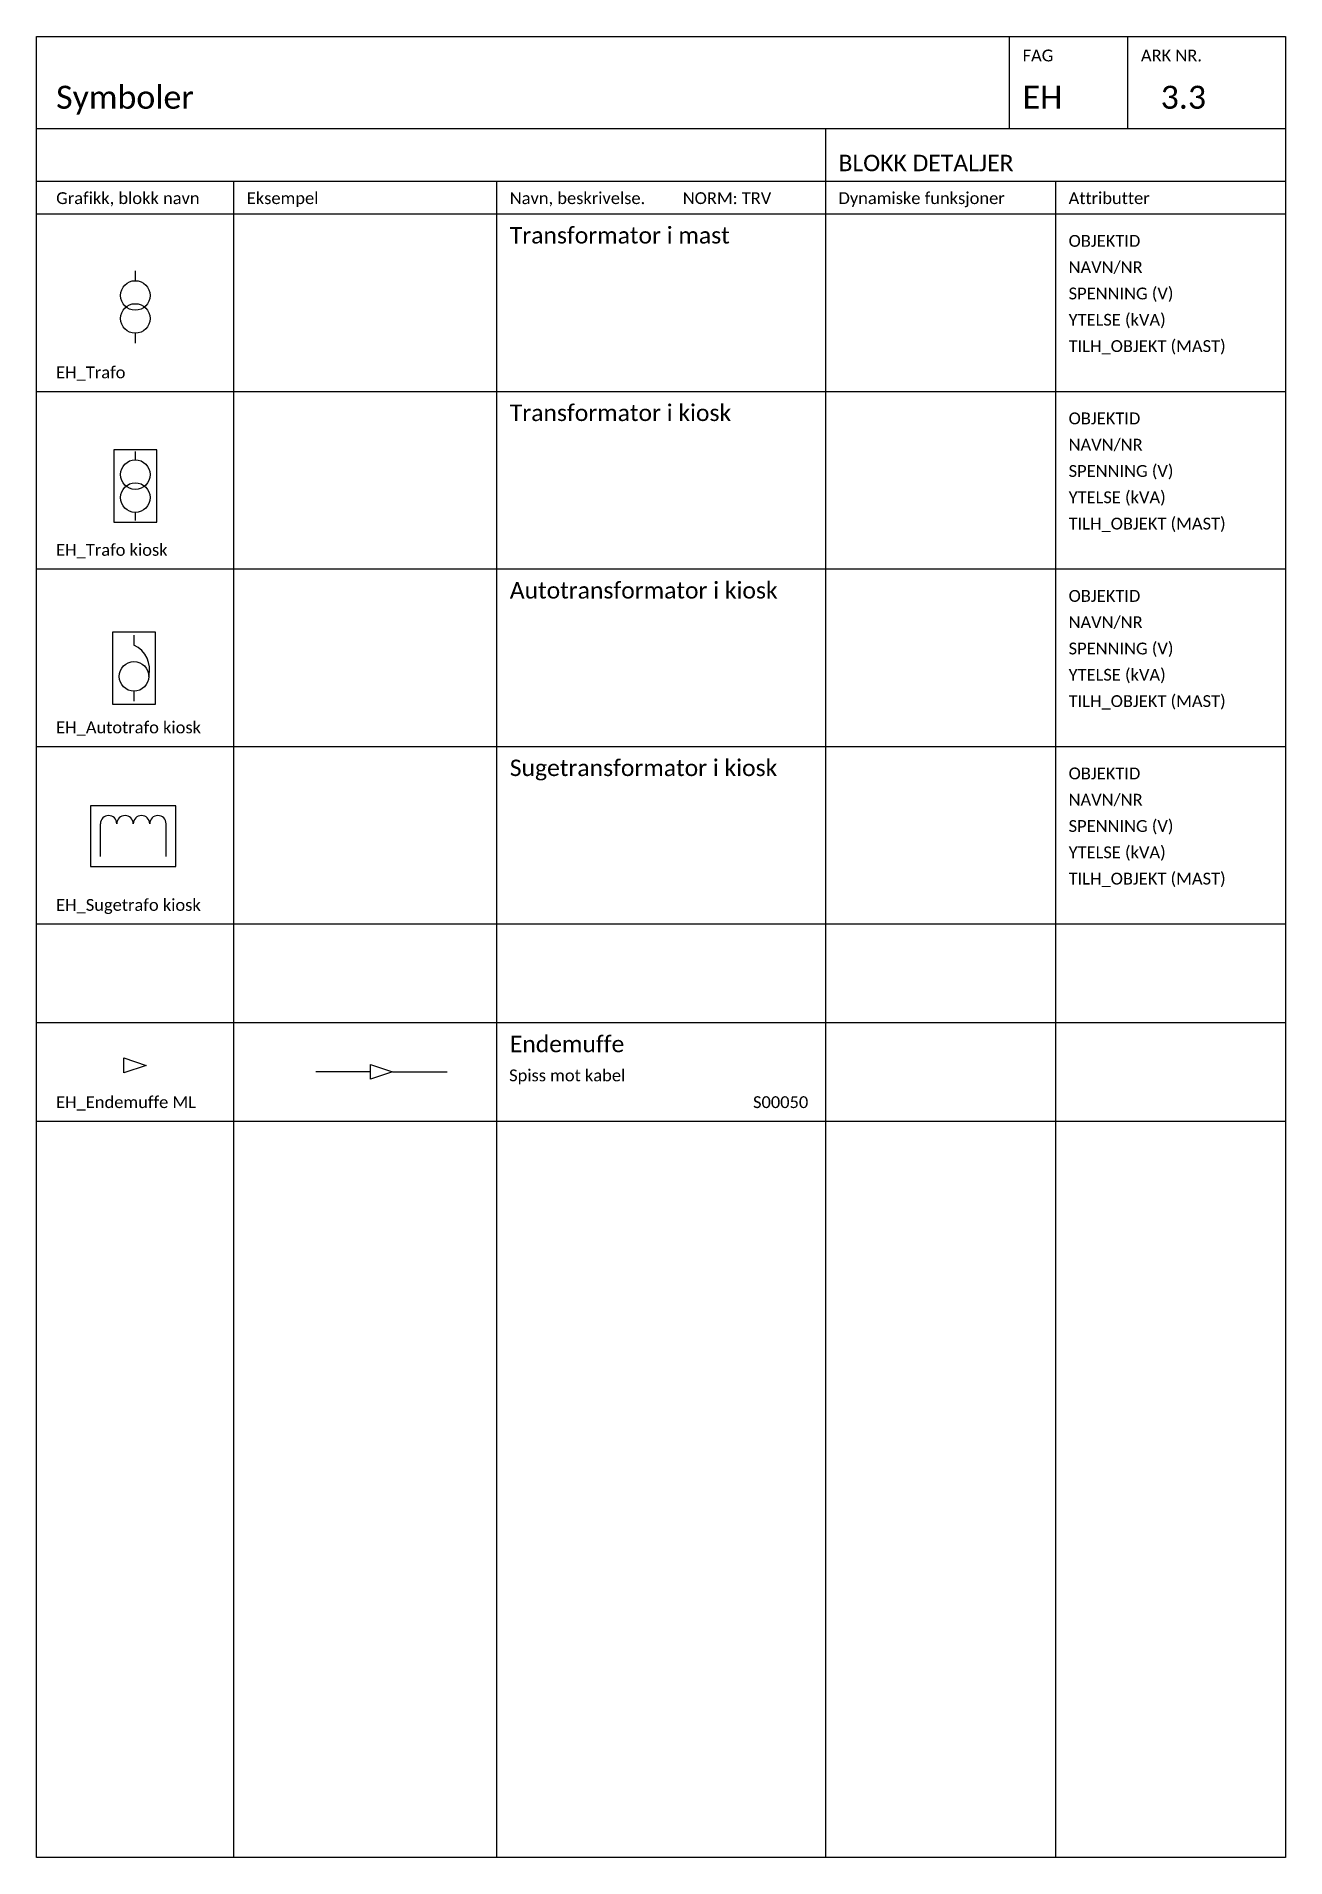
# Model space of a CAD drawing. Header units: metres. Extents: x -220 to 846, y -1228 to 277.
# Drawn here: x 420 to 610, y -614 to -337 of the extents above; entities that cross this region are included whole.
import ezdxf
from ezdxf.enums import TextEntityAlignment as Align

# ---------------------------------------------------------------- set-up
doc = ezdxf.new("R2010")
doc.units = ezdxf.units.M
doc.layers.add('JBTEH_ATT_OBJEKTID', color=2, linetype='Continuous', lineweight=25)
for name, color, linetype in [('JBTEH_ATT_Tekst', 2, 'Continuous'), ('JBTEH_Komponenter', 4, 'Continuous'), ('JBTEH_LED_Hoeyspenning_kabel', 4, 'KABEL2'), ('JBTEH_LED_Hoeyspenning_linje', 4, 'KABEL'), ('RAMME', 5, 'Continuous'), ('RAMME SYMBOLER', 4, 'Continuous'), ('RAMME TEKST', 7, 'Continuous')]:
    doc.layers.add(name, color=color, linetype=linetype)
doc.styles.add('Calibri', font='calibri.ttf')
doc.styles.add('ISO25', font='isocp.shx', dxfattribs={"width": 0.9, "height": 2.5})
doc.styles.get("Standard").update_dxf_attribs({"font": 'txt.shx'})
doc.linetypes.add('KABEL', pattern='A,0.3,-0.001,0.3,-0.001,0.3,-0.001,["x",Standard,S=0.25,R=0,X=0,Y=-0.08],-0.001', length=0.904)
doc.linetypes.add('KABEL2', pattern='A,0.3,-0.1,0.3,-0.1,0.3,-0.1,["x",Standard,S=0.25,R=0,X=0,Y=-0.08],-0.1', length=1.3)

msp = doc.modelspace()

# ---------------------------------------------------------------- texts
at = {"layer": 'RAMME TEKST', "linetype": 'ByBlock', "style": 'Calibri'}
for s, height, p in [('FAG', 1.8, (570, -340.8)), ('ARK NR.', 1.8, (588, -340.8)), ('Symboler', 3.5, (423, -348)), ('EH', 3.5, (570, -348)), ('3.3', 3.5, (591, -348)), ('BLOKK DETALJER', 2.5, (542, -357.5)), ('Grafikk, blokk navn', 1.8, (423, -362.5)), ('Eksempel', 1.8, (452, -362.5)), ('Navn, beskrivelse.         NORM: TRV', 1.8, (492, -362.5)), ('Dynamiske funksjoner', 1.8, (542, -362.5)), ('Attributter', 1.8, (577, -362.5)), ('Transformator i mast', 2.5, (492, -368.5)), ('EH_Trafo', 1.8, (423, -389)), ('Transformator i kiosk', 2.5, (492, -395.5)), ('EH_Trafo kiosk', 1.8, (423, -416)), ('Autotransformator i kiosk', 2.5, (492, -422.5)), ('EH_Autotrafo kiosk', 1.8, (423, -443)), ('Sugetransformator i kiosk', 2.5, (492, -449.5)), ('EH_Sugetrafo kiosk', 1.8, (423, -470)), ('EH_Endemuffe ML', 1.8, (423, -500)), ('S00050', 1.8, (529, -500))]:
    msp.add_text(s, height=height, dxfattribs=at).set_placement(p)
at = {"layer": 'RAMME TEKST', "style": 'Calibri'}
for s, p in [('OBJEKTID', (577, -369)), ('NAVN/NR', (577, -373)), ('SPENNING (V)', (577, -377)), ('YTELSE (kVA)', (577, -381)), ('TILH_OBJEKT (MAST)', (577, -385)), ('OBJEKTID', (577, -396)), ('NAVN/NR', (577, -400)), ('SPENNING (V)', (577, -404)), ('YTELSE (kVA)', (577, -408)), ('TILH_OBJEKT (MAST)', (577, -412)), ('OBJEKTID', (577, -423)), ('NAVN/NR', (577, -427)), ('SPENNING (V)', (577, -431)), ('YTELSE (kVA)', (577, -435)), ('TILH_OBJEKT (MAST)', (577, -439)), ('OBJEKTID', (577, -450)), ('NAVN/NR', (577, -454)), ('SPENNING (V)', (577, -458)), ('YTELSE (kVA)', (577, -462)), ('TILH_OBJEKT (MAST)', (577, -466)), ('Spiss mot kabel', (491.9, -495.93))]:
    msp.add_text(s, height=1.8, dxfattribs=at).set_placement(p)
at = {"layer": 'RAMME TEKST', "linetype": 'ByBlock', "insert": (492, -489), "char_height": 2.5, "attachment_point": 1, "style": 'Calibri'}
msp.add_mtext_dynamic_manual_height_columns('Endemuffe', width=46, gutter_width=6.5, heights=[0], dxfattribs=at)

# ---------------------------------------------------------------- blocks, each defined once
blk = doc.blocks.new('EH_Endemuffe ML')
for p, q in [((0, 1.125), (3.375, 0)), ((0, -1.125), (0, 1.125)), ((3.375, 0), (0, -1.125))]:
    blk.add_line(p, q)
blk = doc.blocks.new('EH_Trafo kiosk')
for p, q in [((0, 10.5), (0, 9.25)), ((0, 1.25), (0, 0))]:
    blk.add_line(p, q)
blk.add_lwpolyline([(-3.25, -0.25), (3.25, -0.25), (3.25, 10.75), (-3.25, 10.75)], close=True)
for centre in [(0, 7), (0, 3.5)]:
    blk.add_circle(centre, 2.25)
at = {"layer": 'JBTEH_ATT_OBJEKTID', "style": 'ISO25'}
blk.add_attdef('OBJEKTID', text='', height=2.5, dxfattribs=at).set_placement((0, 29.55), align=Align.MIDDLE)
at = {"layer": 'JBTEH_ATT_Tekst', "style": 'ISO25'}
for tag, p in [('NAVN/NR', (0, 25.55)), ('SPENNING', (0, 21.55)), ('YTELSE', (0, 17.55)), ('TILH_OBJEKT', (0, 13.55))]:
    blk.add_attdef(tag, text='', height=2.5, dxfattribs=at).set_placement(p, align=Align.MIDDLE)
blk = doc.blocks.new('EH_Trafo')
for p, q in [((0, 11), (0, 9.5)), ((0, 1.5), (0, 0))]:
    blk.add_line(p, q)
for centre in [(0, 7.25), (0, 3.75)]:
    blk.add_circle(centre, 2.25)
at = {"layer": 'JBTEH_ATT_OBJEKTID', "style": 'ISO25'}
blk.add_attdef('OBJEKTID', text='', height=2.5, dxfattribs=at).set_placement((0, 29.55), align=Align.MIDDLE)
at = {"layer": 'JBTEH_ATT_Tekst', "style": 'ISO25'}
for tag, p in [('NAVN/NR', (0, 25.55)), ('SPENNING', (0, 21.55)), ('YTELSE', (0, 17.55)), ('TILH_OBJEKT', (0, 13.55))]:
    blk.add_attdef(tag, text='', height=2.5, dxfattribs=at).set_placement(p, align=Align.MIDDLE)
blk = doc.blocks.new('EH_Autotrafo kiosk')
for p, q in [((0, 10), (0, 8.5)), ((0, 1.5), (0, 0))]:
    blk.add_line(p, q)
blk.add_lwpolyline([(-3.25, -0.5), (3.25, -0.5), (3.25, 10.5), (-3.25, 10.5)], close=True)
blk.add_circle((0, 3.75), 2.25)
blk.add_arc((-1.73, 4.77), 4.11, 345.6061, 65.0862)
at = {"layer": 'JBTEH_ATT_OBJEKTID', "style": 'ISO25'}
blk.add_attdef('OBJEKTID', text='', height=2.5, dxfattribs=at).set_placement((0, 29.55), align=Align.MIDDLE)
at = {"layer": 'JBTEH_ATT_Tekst', "style": 'ISO25'}
for tag, p in [('NAVN/NR', (0, 25.55)), ('SPENNING', (0, 21.55)), ('YTELSE', (0, 17.55)), ('TILH_OBJEKT', (0, 13.55))]:
    blk.add_attdef(tag, text='', height=2.5, dxfattribs=at).set_placement(p, align=Align.MIDDLE)
blk = doc.blocks.new('EH_Sugetrafo kiosk')
for p, q in [((-5, 1.5), (-5, 6.5)), ((5, 1.5), (5, 6.5))]:
    blk.add_line(p, q)
blk.add_lwpolyline([(-6.5, 0), (6.5, 0), (6.5, 9.25), (-6.5, 9.25)], close=True)
for centre in [(-3.75, 6.5), (-1.25, 6.5), (1.25, 6.5), (3.75, 6.5)]:
    blk.add_arc(centre, 1.25, 360, 180)
at = {"layer": 'JBTEH_ATT_OBJEKTID', "style": 'ISO25'}
blk.add_attdef('OBJEKTID', text='', height=2.5, dxfattribs=at).set_placement((0, 27.8), align=Align.MIDDLE)
at = {"layer": 'JBTEH_ATT_Tekst', "style": 'ISO25'}
for tag, p in [('NAVN/NR', (0, 23.8)), ('SPENNING', (0, 19.8)), ('YTELSE', (0, 15.8)), ('TILH_OBJEKT', (0, 11.8))]:
    blk.add_attdef(tag, text='', height=2.5, dxfattribs=at).set_placement(p, align=Align.MIDDLE)

# ---------------------------------------------------------------- linework, layer by layer
at = {"color": 8}
msp.add_line((540, -352), (540, -532), dxfattribs=at)
at = {"layer": 'JBTEH_LED_Hoeyspenning_kabel', "ltscale": 5}
msp.add_line((474.19, -494.5), (482.5, -494.5), dxfattribs=at)
at = {"layer": 'JBTEH_LED_Hoeyspenning_linje', "ltscale": 5}
msp.add_line((470.81, -494.5), (462.5, -494.5), dxfattribs=at)
at = {"layer": 'RAMME'}
msp.add_line((420, -351), (610, -351), dxfattribs=at)
msp.add_lwpolyline([(610, -614), (420, -614), (420, -337), (610, -337)], close=True, dxfattribs=at)
at = {"layer": 'RAMME SYMBOLER'}
for p, q in [((568, -351), (568, -337)), ((586, -351), (586, -337)), ((540, -351), (540, -614)), ((420, -359), (610, -359)), ((450, -359), (450, -614)), ((490, -359), (490, -614)), ((575, -359), (575, -614)), ((420, -364), (610, -364)), ((420, -391), (610, -391)), ((420, -418), (610, -418)), ((420, -445), (610, -445)), ((420, -472), (610, -472)), ((420, -487), (610, -487)), ((420, -502), (610, -502))]:
    msp.add_line(p, q, dxfattribs=at)

# ---------------------------------------------------------------- block references
at = {"layer": 'JBTEH_Komponenter'}
for name, p in [('EH_Trafo', (435.04, -383.65)), ('EH_Trafo kiosk', (435.04, -410.65)), ('EH_Autotrafo kiosk', (434.84, -438.09)), ('EH_Sugetrafo kiosk', (434.73, -463.26)), ('EH_Endemuffe ML', (433.31, -493.5)), ('EH_Endemuffe ML', (470.81, -494.5))]:
    msp.add_blockref(name, p, dxfattribs=at)

msp.set_redraw_order([(e.dxf.handle, doc.entitydb.next_handle()) for e in msp.query("TEXT MTEXT ATTDEF DIMENSION ARC_DIMENSION")])  # texts and dimensions are drawn at this point

doc.saveas('drawing.dxf')
